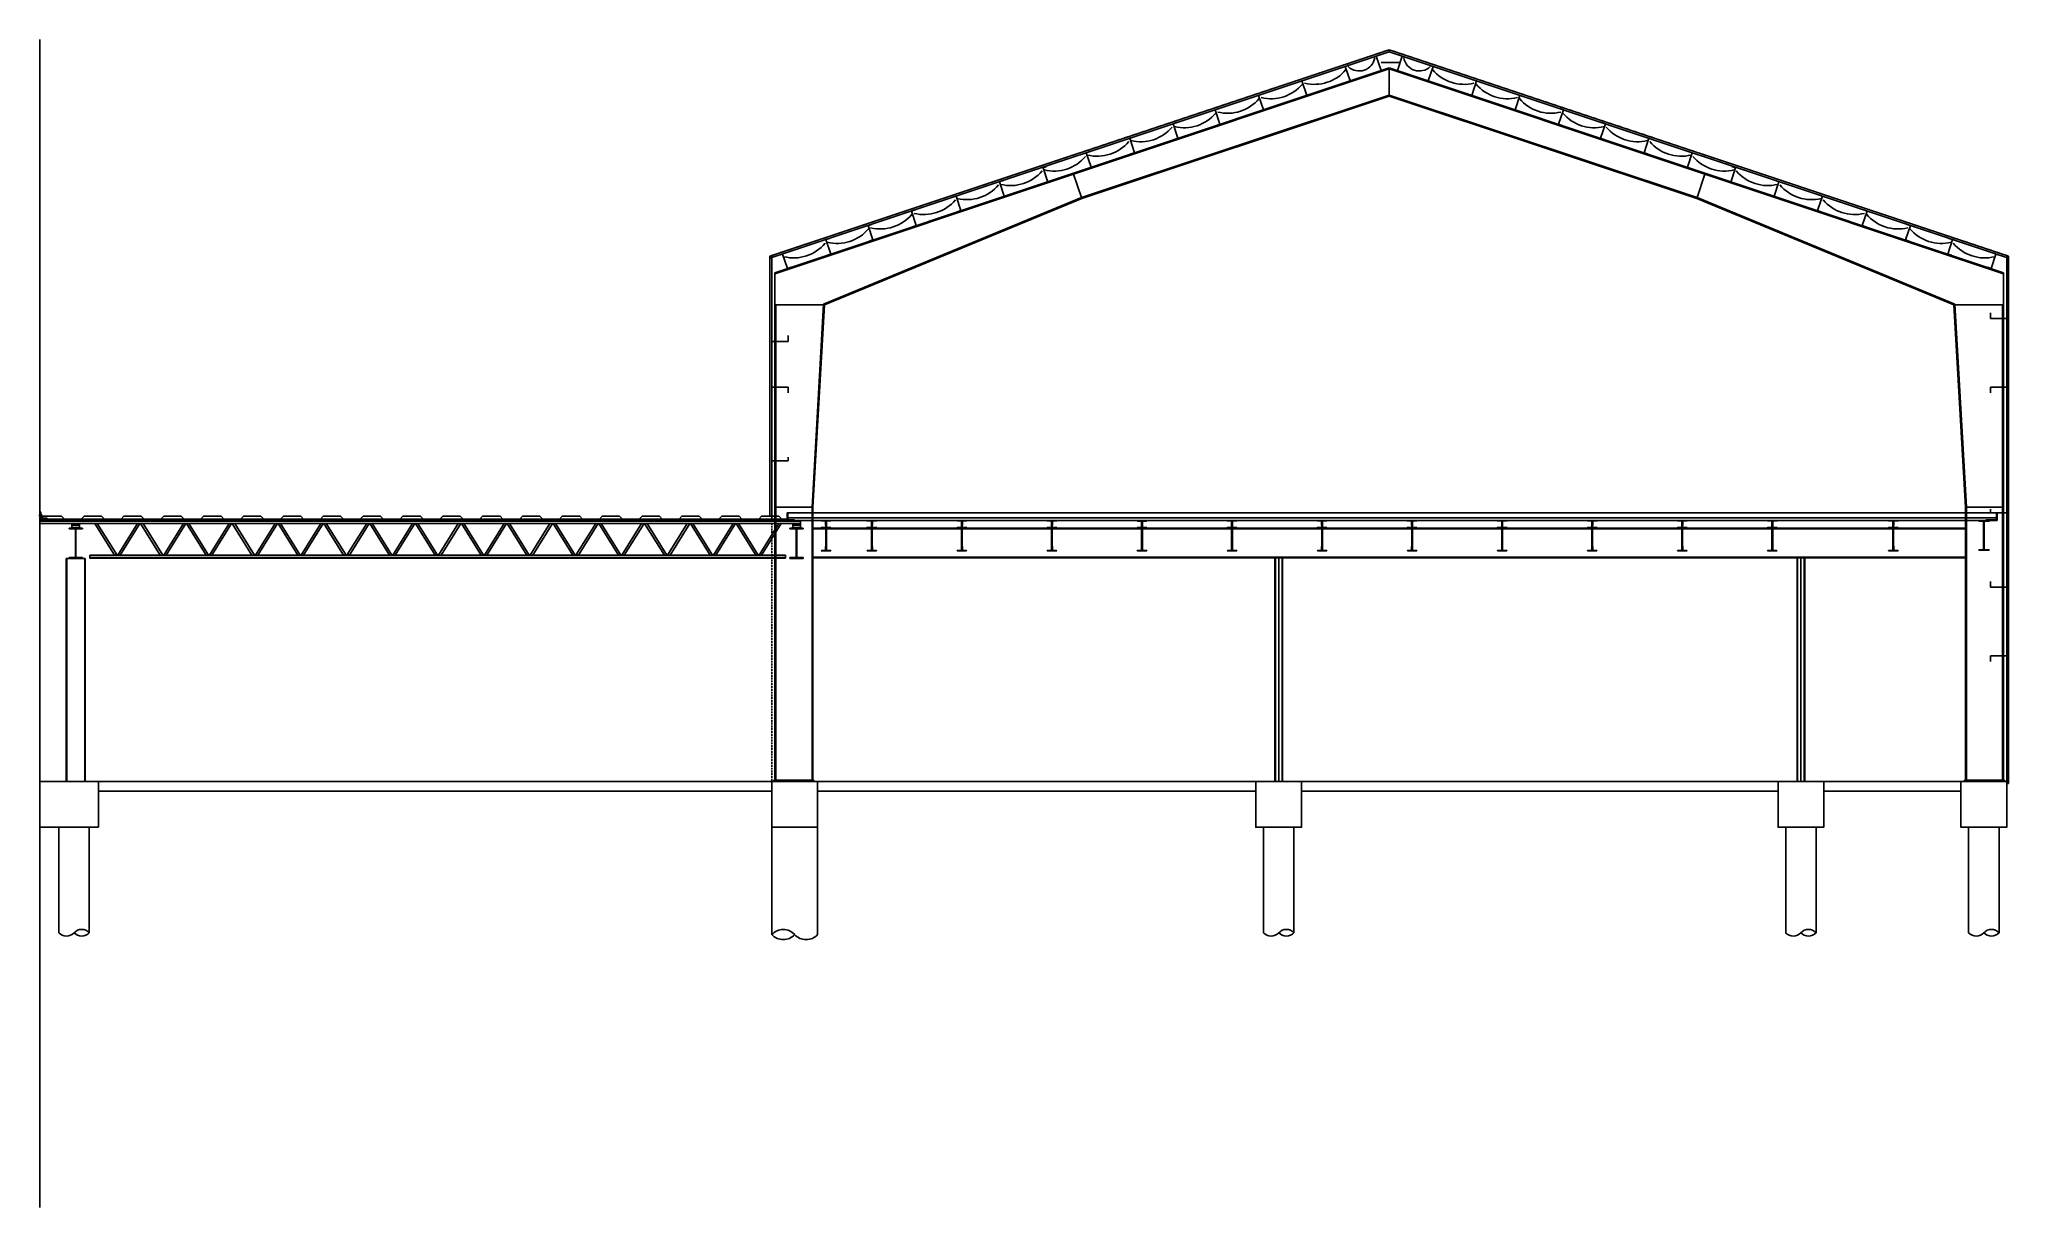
# Model space of a CAD drawing. Header units: millimetres. Extents: x -91511 to -65265, y 29268 to 44837.
import ezdxf

# ---------------------------------------------------------------- set-up
doc = ezdxf.new("R2010")
doc.units = ezdxf.units.MM
doc.header["$MEASUREMENT"] = 0
doc.linetypes.add('HIDDEN', pattern=[0.375, 0.25, -0.125])
doc.layers.get('0').update_dxf_attribs({"linetype": 'CONTINUOUS', "plot": 0})
for name, color, linetype in [('1_Arch_Plan_Stair', 132, 'CONTINUOUS'), ('Arch_Section_Found', 21, 'CONTINUOUS'), ('Arch_Section_HSS', 2, 'CONTINUOUS'), ('Arch_Section_Insul', 135, 'BATTING'), ('Arch_Section_PreStBldg.', 140, 'CONTINUOUS'), ('Arch_Section_Roof', 2, 'CONTINUOUS'), ('Arch_Section_Steelgirt', 21, 'CONTINUOUS'), ('Arch_Section_Truss', 45, 'CONTINUOUS'), ('Section_BldgSkin', 252, 'HIDDEN'), ('Section_MetalCladding', 2, 'CONTINUOUS'), ('Section_SteelAngle', 2, 'CONTINUOUS'), ('Struc_Plan_Deck', 41, 'CONTINUOUS'), ('Struc_Section_Floor', 11, 'CONTINUOUS'), ('Structural_Section_Bolt', 2, 'CONTINUOUS'), ('Structural_Section_StAngle', 2, 'CONTINUOUS'), ('Structural_SteelBeam', 22, 'CONTINUOUS')]:
    doc.layers.add(name, color=color, linetype=linetype)
doc.linetypes.add('BATTING', pattern='A,0.0001,-0.1,[134,ltypeshp.shx,S=0.1,R=0,X=-0.1,Y=0],-0.2,[134,ltypeshp.shx,S=0.1,R=180,X=0.1,Y=0],-0.1', length=0.4001)
pattern_1 = [(45, (0, 0), (-0.44194174, 0.44194174), []), (45, (0, 0.3125), (-0.44194174, 0.44194174), [])]

# ---------------------------------------------------------------- blocks, each defined once
blk = doc.blocks.new('OWSJ')
at = {"layer": 'Arch_Section_Truss'}
h = blk.add_hatch(dxfattribs=at)
h.set_pattern_fill('STEEL', color=251, scale=8, style=0)
h.set_pattern_definition([(45, (-5931.7465, -886.3496), (-0.70710678, 0.70710678), []), (45, (-5931.7465, -885.8496), (-0.70710678, 0.70710678), [])])
h.paths.add_polyline_path([(-0.3, 13.6, 0.414214), (-0.1, 13.5), (0.1, 13.5, 0.414214), (0.2, 13.6), (0.2, 15.7), (2.4, 15.7, 0.414214), (2.5, 15.9), (2.5, 16), (-2.5, 16), (-2.5, 15.9, 0.414214), (-2.4, 15.7), (-0.3, 15.7)])
h.paths.add_polyline_path([(-0.3, 0.2), (-2.4, 0.2, 0.414214), (-2.5, 0.1), (-2.5, 0), (2.5, 0), (2.5, 0.1, 0.414214), (2.4, 0.2), (0.2, 0.2), (0.2, 2.4, 0.414214), (0.1, 2.5), (-0.1, 2.5, 0.414214), (-0.3, 2.4)])
at = {"layer": 'Arch_Section_Truss', "color": 140}
for p, q in [((-2.5, 16), (2.5, 16)), ((-2.5, 16), (-2.5, 15.9)), ((-2.5, 12.2), (-2.5, 12)), ((-2.5, 12), (-0.2, 12)), ((-2.4, 15.7), (-0.3, 15.7)), ((-2.4, 12.4), (-0.2, 12.4)), ((-0.3, 15.7), (-0.3, 13.6)), ((-0.2, 13.5), (-0.2, 2.5)), ((-0.2, 13.5), (-0.2, 12.4)), ((-0.1, 13.5), (0.1, 13.5)), ((0.2, 15.7), (2.4, 15.7)), ((0.2, 15.7), (0.2, 13.6)), ((0.2, 13.5), (0.2, 2.5)), ((0.2, 13.5), (0.2, 12.4)), ((0.2, 12.4), (2.4, 12.4)), ((0.2, 12), (2.5, 12)), ((2.5, 16), (2.5, 15.9)), ((2.5, 12.2), (2.5, 12)), ((-2.5, 0), (-2.5, 0.1)), ((-2.5, 0), (2.5, 0)), ((-2.4, 0.2), (-0.3, 0.2)), ((-0.3, 0.2), (-0.3, 2.4)), ((-0.1, 2.5), (0.1, 2.5)), ((0.2, 0.2), (0.2, 2.4)), ((0.2, 0.2), (2.4, 0.2)), ((2.5, 0), (2.5, 0.1))]:
    blk.add_line(p, q, dxfattribs=at)
for centre, start, end in [((-2.4, 15.9), 180, 270), ((-2.4, 12.2), 90, 180), ((-0.1, 13.6), 180, 270), ((0.1, 13.6), 270, 0), ((2.4, 15.9), 270, 0), ((2.4, 12.2), 0, 90), ((-2.4, 0.1), 90, 180), ((-0.1, 2.4), 90, 180), ((0.1, 2.4), 0, 90), ((2.4, 0.1), 0, 90)]:
    blk.add_arc(centre, 0.125, start, end, dxfattribs=at)
blk = doc.blocks.new('W410x39(W16x26)')
at = {"layer": 'Structural_SteelBeam'}
h = blk.add_hatch(dxfattribs=at)
h.set_pattern_fill('STEEL', color=131, scale=5, style=0)
h.set_pattern_definition(pattern_1)
h.paths.add_polyline_path([(1369.9, 1185.2), (1364.4, 1185.2), (1364.4, 1184.8), (1367, 1184.8), (1367, 1169.9), (1364.4, 1169.9), (1364.4, 1169.6), (1369.9, 1169.6), (1369.9, 1169.9), (1367.2, 1169.9), (1367.2, 1184.8), (1369.9, 1184.8)])
for p, q in [((1369.9, 1185.2), (1364.4, 1185.2)), ((1364.4, 1185.2), (1364.4, 1184.8)), ((1367, 1184.8), (1364.4, 1184.8)), ((1367, 1184.8), (1367, 1169.9)), ((1367.2, 1184.8), (1367.2, 1169.9)), ((1369.9, 1184.8), (1367.2, 1184.8)), ((1369.9, 1185.2), (1369.9, 1184.8)), ((1367, 1169.9), (1364.4, 1169.9)), ((1364.4, 1169.9), (1364.4, 1169.6)), ((1369.9, 1169.6), (1364.4, 1169.6)), ((1369.9, 1169.9), (1367.2, 1169.9)), ((1369.9, 1169.9), (1369.9, 1169.6))]:
    blk.add_line(p, q, dxfattribs=at)
blk = doc.blocks.new('W410x54[W16x36]')
at = {"layer": 'Structural_SteelBeam'}
h = blk.add_hatch(dxfattribs=at)
h.set_pattern_fill('STEEL', color=131, scale=5, style=0)
h.set_pattern_definition(pattern_1)
h.paths.add_polyline_path([(1370.6, 1185.2), (1363.6, 1185.2), (1363.6, 1184.8), (1367, 1184.8), (1367, 1169.7), (1363.6, 1169.7), (1363.6, 1169.3), (1370.6, 1169.3), (1370.6, 1169.7), (1367.2, 1169.7), (1367.2, 1184.8), (1370.6, 1184.8)])
for p, q in [((1370.6, 1185.2), (1363.6, 1185.2)), ((1363.6, 1185.2), (1363.6, 1184.8)), ((1367, 1184.8), (1363.6, 1184.8)), ((1367, 1184.8), (1367, 1169.7)), ((1367.2, 1184.8), (1367.2, 1169.7)), ((1370.6, 1184.8), (1367.2, 1184.8)), ((1370.6, 1185.2), (1370.6, 1184.8)), ((1367, 1169.7), (1363.6, 1169.7)), ((1363.6, 1169.7), (1363.6, 1169.3)), ((1370.6, 1169.3), (1363.6, 1169.3)), ((1370.6, 1169.7), (1367.2, 1169.7)), ((1370.6, 1169.7), (1370.6, 1169.3))]:
    blk.add_line(p, q, dxfattribs=at)
blk = doc.blocks.new('A$C46D41956')
at = {"layer": 'Structural_Section_StAngle'}
h = blk.add_hatch(dxfattribs=at)
h.set_pattern_fill('STEEL', color=251, scale=3, style=0)
h.set_pattern_definition([(135, (8872.7223, -3443.97915), (0.265165043, 0.265165043), []), (135, (8872.7223, -3443.79165), (0.265165043, 0.265165043), [])])
h.paths.add_polyline_path([(0.4, 0.4, 0.414214), (0, 0), (4, 0), (4, 4, 0.414214), (3.6, 3.6), (3.6, 0.4)])
at = {"layer": 'Structural_Section_StAngle', "ltscale": 5}
for p, q in [((3.6, 0.4), (0.4, 0.4)), ((3.6, 0.4), (3.6, 3.6)), ((4, 0), (4, 4)), ((4, 0), (0, 0))]:
    blk.add_line(p, q, dxfattribs=at)
at = {"layer": 'Structural_Section_StAngle'}
blk.add_line((4, 4), (4, 4), dxfattribs=at)
at = {"layer": 'Structural_Section_StAngle', "ltscale": 5}
for centre in [(0.4, 0), (4, 3.6)]:
    blk.add_arc(centre, 0.375, 90, 180, dxfattribs=at)
blk = doc.blocks.new('Hex Nut - 10 mm side')
at = {"color": 0, "linetype": 'Continuous'}
for p, q in [((-9, -7), (-9, 7)), ((-1, 9), (-8, 9)), ((-1, 5), (-8, 5)), ((0, -7), (0, 7)), ((-1, -5), (-8, -5)), ((-1, -9), (-8, -9))]:
    blk.add_line(p, q, dxfattribs=at)
for centre, radius, start, end in [((-5, 7), 4.19, 147.1328, 212.8672), ((7, 0), 15.7, 163.2214, 196.7786), ((-4, 7), 4.19, 327.1328, 32.8672), ((-16, 0), 15.7, 343.2214, 16.7787), ((-5, -7), 4.19, 147.1328, 212.8672), ((-4, -7), 4.19, 327.1328, 32.8672)]:
    blk.add_arc(centre, radius, start, end, dxfattribs=at)

msp = doc.modelspace()

# ---------------------------------------------------------------- hatches: boundary and pattern name
at = {"layer": 'Arch_Section_Truss'}
h = msp.add_hatch(dxfattribs=at)
h.set_pattern_fill('STEEL', color=256, scale=203.2, style=0)
h.set_pattern_definition([(45, (-231691.55, 15505.244), (-17.9605122, 17.9605122), []), (45, (-231691.55, 15517.944), (-17.9605122, 17.9605122), [])])
h.paths.add_polyline_path([(-81032, 38365, 0.414214), (-81028, 38361), (-81022, 38361, 0.414214), (-81019, 38365), (-81019, 38419), (-80965, 38419, 0.414214), (-80962, 38422), (-80962, 38425), (-81089, 38425), (-81089, 38422, 0.414214), (-81086, 38419), (-81032, 38419)])
h.paths.add_polyline_path([(-81032, 38025), (-81086, 38025, 0.414214), (-81089, 38022), (-81089, 38019), (-80962, 38019), (-80962, 38022, 0.414214), (-80965, 38025), (-81019, 38025), (-81019, 38079, 0.414214), (-81022, 38082), (-81028, 38082, 0.414214), (-81032, 38079)])
h = msp.add_hatch(dxfattribs=at)
h.set_pattern_fill('STEEL', color=256, scale=203.2, style=0)
h.set_pattern_definition([(45, (-231081.95, 15505.244), (-17.9605122, 17.9605122), []), (45, (-231081.95, 15517.944), (-17.9605122, 17.9605122), [])])
h.paths.add_polyline_path([(-80422, 38365, 0.414214), (-80419, 38361), (-80412, 38361, 0.414214), (-80409, 38365), (-80409, 38419), (-80355, 38419, 0.414214), (-80352, 38422), (-80352, 38425), (-80479, 38425), (-80479, 38422, 0.414214), (-80476, 38419), (-80422, 38419)])
h.paths.add_polyline_path([(-80422, 38025), (-80476, 38025, 0.414214), (-80479, 38022), (-80479, 38019), (-80352, 38019), (-80352, 38022, 0.414214), (-80355, 38025), (-80409, 38025), (-80409, 38079, 0.414214), (-80412, 38082), (-80419, 38082, 0.414214), (-80422, 38079)])
h = msp.add_hatch(dxfattribs=at)
h.set_pattern_fill('STEEL', color=256, scale=203.2, style=0)
h.set_pattern_definition([(45, (-229881.952, 15505.244), (-17.9605122, 17.9605122), []), (45, (-229881.952, 15517.944), (-17.9605122, 17.9605122), [])])
h.paths.add_polyline_path([(-79222, 38365, 0.414214), (-79219, 38361), (-79212, 38361, 0.414214), (-79209, 38365), (-79209, 38419), (-79155, 38419, 0.414214), (-79152, 38422), (-79152, 38425), (-79279, 38425), (-79279, 38422, 0.414214), (-79276, 38419), (-79222, 38419)])
h.paths.add_polyline_path([(-79222, 38025), (-79276, 38025, 0.414214), (-79279, 38022), (-79279, 38019), (-79152, 38019), (-79152, 38022, 0.414214), (-79155, 38025), (-79209, 38025), (-79209, 38079, 0.414214), (-79212, 38082), (-79219, 38082, 0.414214), (-79222, 38079)])
h = msp.add_hatch(dxfattribs=at)
h.set_pattern_fill('STEEL', color=256, scale=203.2, style=0)
h.set_pattern_definition([(45, (-228681.802, 15505.244), (-17.9605122, 17.9605122), []), (45, (-228681.802, 15517.944), (-17.9605122, 17.9605122), [])])
h.paths.add_polyline_path([(-78022, 38365, 0.414214), (-78019, 38361), (-78012, 38361, 0.414214), (-78009, 38365), (-78009, 38419), (-77955, 38419, 0.414214), (-77952, 38422), (-77952, 38425), (-78079, 38425), (-78079, 38422, 0.414214), (-78076, 38419), (-78022, 38419)])
h.paths.add_polyline_path([(-78022, 38025), (-78076, 38025, 0.414214), (-78079, 38022), (-78079, 38019), (-77952, 38019), (-77952, 38022, 0.414214), (-77955, 38025), (-78009, 38025), (-78009, 38079, 0.414214), (-78012, 38082), (-78019, 38082, 0.414214), (-78022, 38079)])
h = msp.add_hatch(dxfattribs=at)
h.set_pattern_fill('STEEL', color=256, scale=203.2, style=0)
h.set_pattern_definition([(45, (-226281.502, 15505.244), (-17.9605122, 17.9605122), []), (45, (-226281.502, 15517.944), (-17.9605122, 17.9605122), [])])
h.paths.add_polyline_path([(-75621, 38365, 0.414214), (-75618, 38361), (-75612, 38361, 0.414214), (-75609, 38365), (-75609, 38419), (-75555, 38419, 0.414214), (-75552, 38422), (-75552, 38425), (-75679, 38425), (-75679, 38422, 0.414214), (-75675, 38419), (-75621, 38419)])
h.paths.add_polyline_path([(-75621, 38025), (-75675, 38025, 0.414214), (-75679, 38022), (-75679, 38019), (-75552, 38019), (-75552, 38022, 0.414214), (-75555, 38025), (-75609, 38025), (-75609, 38079, 0.414214), (-75612, 38082), (-75618, 38082, 0.414214), (-75621, 38079)])
h = msp.add_hatch(dxfattribs=at)
h.set_pattern_fill('STEEL', color=256, scale=203.2, style=0)
h.set_pattern_definition([(45, (-225081.352, 15505.244), (-17.9605122, 17.9605122), []), (45, (-225081.352, 15517.944), (-17.9605122, 17.9605122), [])])
h.paths.add_polyline_path([(-74421, 38365, 0.414214), (-74418, 38361), (-74412, 38361, 0.414214), (-74409, 38365), (-74409, 38419), (-74355, 38419, 0.414214), (-74351, 38422), (-74351, 38425), (-74478, 38425), (-74478, 38422, 0.414214), (-74475, 38419), (-74421, 38419)])
h.paths.add_polyline_path([(-74421, 38025), (-74475, 38025, 0.414214), (-74478, 38022), (-74478, 38019), (-74351, 38019), (-74351, 38022, 0.414214), (-74355, 38025), (-74409, 38025), (-74409, 38079, 0.414214), (-74412, 38082), (-74418, 38082, 0.414214), (-74421, 38079)])
h = msp.add_hatch(dxfattribs=at)
h.set_pattern_fill('STEEL', color=256, scale=203.2, style=0)
h.set_pattern_definition([(45, (-223881.202, 15505.244), (-17.9605122, 17.9605122), []), (45, (-223881.202, 15517.944), (-17.9605122, 17.9605122), [])])
h.paths.add_polyline_path([(-73221, 38365, 0.414214), (-73218, 38361), (-73212, 38361, 0.414214), (-73208, 38365), (-73208, 38419), (-73155, 38419, 0.414214), (-73151, 38422), (-73151, 38425), (-73278, 38425), (-73278, 38422, 0.414214), (-73275, 38419), (-73221, 38419)])
h.paths.add_polyline_path([(-73221, 38025), (-73275, 38025, 0.414214), (-73278, 38022), (-73278, 38019), (-73151, 38019), (-73151, 38022, 0.414214), (-73155, 38025), (-73208, 38025), (-73208, 38079, 0.414214), (-73212, 38082), (-73218, 38082, 0.414214), (-73221, 38079)])
h = msp.add_hatch(dxfattribs=at)
h.set_pattern_fill('STEEL', color=256, scale=203.2, style=0)
h.set_pattern_definition([(45, (-222681.052, 15505.244), (-17.9605122, 17.9605122), []), (45, (-222681.052, 15517.944), (-17.9605122, 17.9605122), [])])
h.paths.add_polyline_path([(-72021, 38365, 0.414214), (-72018, 38361), (-72012, 38361, 0.414214), (-72008, 38365), (-72008, 38419), (-71954, 38419, 0.414214), (-71951, 38422), (-71951, 38425), (-72078, 38425), (-72078, 38422, 0.414214), (-72075, 38419), (-72021, 38419)])
h.paths.add_polyline_path([(-72021, 38025), (-72075, 38025, 0.414214), (-72078, 38022), (-72078, 38019), (-71951, 38019), (-71951, 38022, 0.414214), (-71954, 38025), (-72008, 38025), (-72008, 38079, 0.414214), (-72012, 38082), (-72018, 38082, 0.414214), (-72021, 38079)])
h = msp.add_hatch(dxfattribs=at)
h.set_pattern_fill('STEEL', color=256, scale=203.2, style=0)
h.set_pattern_definition([(45, (-221480.902, 15505.244), (-17.9605122, 17.9605122), []), (45, (-221480.902, 15517.944), (-17.9605122, 17.9605122), [])])
h.paths.add_polyline_path([(-70821, 38365, 0.414214), (-70818, 38361), (-70811, 38361, 0.414214), (-70808, 38365), (-70808, 38419), (-70754, 38419, 0.414214), (-70751, 38422), (-70751, 38425), (-70878, 38425), (-70878, 38422, 0.414214), (-70875, 38419), (-70821, 38419)])
h.paths.add_polyline_path([(-70821, 38025), (-70875, 38025, 0.414214), (-70878, 38022), (-70878, 38019), (-70751, 38019), (-70751, 38022, 0.414214), (-70754, 38025), (-70808, 38025), (-70808, 38079, 0.414214), (-70811, 38082), (-70818, 38082, 0.414214), (-70821, 38079)])
h = msp.add_hatch(dxfattribs=at)
h.set_pattern_fill('STEEL', color=256, scale=203.2, style=0)
h.set_pattern_definition([(45, (-220280.752, 15505.244), (-17.9605122, 17.9605122), []), (45, (-220280.752, 15517.944), (-17.9605122, 17.9605122), [])])
h.paths.add_polyline_path([(-69621, 38365, 0.414214), (-69618, 38361), (-69611, 38361, 0.414214), (-69608, 38365), (-69608, 38419), (-69554, 38419, 0.414214), (-69551, 38422), (-69551, 38425), (-69678, 38425), (-69678, 38422, 0.414214), (-69675, 38419), (-69621, 38419)])
h.paths.add_polyline_path([(-69621, 38025), (-69675, 38025, 0.414214), (-69678, 38022), (-69678, 38019), (-69551, 38019), (-69551, 38022, 0.414214), (-69554, 38025), (-69608, 38025), (-69608, 38079, 0.414214), (-69611, 38082), (-69618, 38082, 0.414214), (-69621, 38079)])
h = msp.add_hatch(dxfattribs=at)
h.set_pattern_fill('STEEL', color=256, scale=203.2, style=0)
h.set_pattern_definition([(45, (-219080.602, 15505.244), (-17.9605122, 17.9605122), []), (45, (-219080.602, 15517.944), (-17.9605122, 17.9605122), [])])
h.paths.add_polyline_path([(-68421, 38365, 0.414214), (-68417, 38361), (-68411, 38361, 0.414214), (-68408, 38365), (-68408, 38419), (-68354, 38419, 0.414214), (-68351, 38422), (-68351, 38425), (-68478, 38425), (-68478, 38422, 0.414214), (-68475, 38419), (-68421, 38419)])
h.paths.add_polyline_path([(-68421, 38025), (-68475, 38025, 0.414214), (-68478, 38022), (-68478, 38019), (-68351, 38019), (-68351, 38022, 0.414214), (-68354, 38025), (-68408, 38025), (-68408, 38079, 0.414214), (-68411, 38082), (-68417, 38082, 0.414214), (-68421, 38079)])
h = msp.add_hatch(dxfattribs=at)
h.set_pattern_fill('STEEL', color=256, scale=203.2, style=0)
h.set_pattern_definition([(45, (-217467.702, 15505.244), (-17.9605122, 17.9605122), []), (45, (-217467.702, 15517.944), (-17.9605122, 17.9605122), [])])
h.paths.add_polyline_path([(-66808, 38365, 0.414214), (-66805, 38361), (-66798, 38361, 0.414214), (-66795, 38365), (-66795, 38419), (-66741, 38419, 0.414214), (-66738, 38422), (-66738, 38425), (-66865, 38425), (-66865, 38422, 0.414214), (-66862, 38419), (-66808, 38419)])
h.paths.add_polyline_path([(-66808, 38025), (-66862, 38025, 0.414214), (-66865, 38022), (-66865, 38019), (-66738, 38019), (-66738, 38022, 0.414214), (-66741, 38025), (-66795, 38025), (-66795, 38079, 0.414214), (-66798, 38082), (-66805, 38082, 0.414214), (-66808, 38079)])
at = {"layer": 'Section_SteelAngle'}
h = msp.add_hatch(dxfattribs=at)
h.set_pattern_fill('STEEL', color=256, scale=101.6, style=0)
h.set_pattern_definition([(45, (31.857, 50207.026), (-8.9802561, 8.9802561), []), (45, (31.857, 50213.376), (-8.9802561, 8.9802561), [])])
h.paths.add_polyline_path([(-65417, 38527, 0.414214), (-65427, 38517), (-65427, 38476), (-65417, 38476)])
h.paths.add_polyline_path([(-65417, 38476), (-65427, 38476), (-65427, 38434), (-65493, 38434), (-65493, 38425), (-65417, 38425)])
h.paths.add_polyline_path([(-65493, 38434), (-65560, 38434, 0.414214), (-65569, 38425), (-65525, 38425), (-65493, 38425)])
at = {"layer": 'Structural_Section_StAngle'}
h = msp.add_hatch(dxfattribs=at)
h.set_pattern_fill('STEEL', color=256, scale=76.2, style=0)
h.set_pattern_definition([(45, (-306811.589, -49052.147), (-6.7351921, 6.7351921), []), (45, (-306811.589, -49047.385), (-6.7351921, 6.7351921), [])])
h.paths.add_polyline_path([(-81537, 38434), (-81537, 38517, 0.414214), (-81546, 38527), (-81546, 38425), (-81444, 38425, 0.414214), (-81454, 38434)])

# ---------------------------------------------------------------- linework, layer by layer
at = {"layer": 'Arch_Section_Found'}
for p, q in [((-81200, 38323), (-65839, 38323)), ((-81200, 38312), (-65839, 38312)), ((-81200, 37936), (-65839, 37936)), ((-81200, 37926), (-65839, 37926)), ((-91503, 34945), (-65290, 34945)), ((-91503, 34336), (-91503, 34945)), ((-90722, 34945), (-90722, 34336)), ((-81749, 34945), (-81749, 34336)), ((-81140, 34945), (-81140, 34336)), ((-90722, 34818), (-81749, 34818)), ((-81140, 34818), (-75298, 34818)), ((-74688, 34818), (-68338, 34818)), ((-67728, 34818), (-65900, 34818)), ((-91503, 34336), (-90722, 34336)), ((-91252, 34336), (-91252, 32930)), ((-90846, 34336), (-90846, 32930)), ((-81749, 34336), (-81140, 34336)), ((-81748, 34336), (-81748, 32906)), ((-81140, 34336), (-81140, 32906)), ((-75196, 34336), (-75196, 32930)), ((-75196, 34336), (-74790, 34336)), ((-75196, 34336), (-74790, 34336)), ((-74790, 34336), (-74790, 32930)), ((-68236, 34336), (-68236, 32930)), ((-68236, 34336), (-67830, 34336)), ((-68236, 34336), (-67830, 34336)), ((-67830, 34336), (-67830, 32930)), ((-65798, 34336), (-65798, 32930)), ((-65798, 34336), (-65392, 34336)), ((-65798, 34336), (-65392, 34336)), ((-65392, 34336), (-65392, 32930))]:
    msp.add_line(p, q, dxfattribs=at)
for points in [[(-74688, 34945), (-75298, 34945), (-75298, 34336), (-74688, 34336)], [(-67728, 34945), (-68338, 34945), (-68338, 34336), (-67728, 34336)], [(-65290, 34945), (-65900, 34945), (-65900, 34336), (-65290, 34336)]]:
    msp.add_lwpolyline(points, close=True, dxfattribs=at)
for centre, radius, start, end in [((-91150, 33023), 138, 222.586, 317.414), ((-90947, 32837), 138, 42.586, 137.414), ((-90947, 33023), 138, 222.586, 317.414), ((-81596, 32767), 207, 42.586, 137.414), ((-81596, 33046), 207, 222.586, 317.414), ((-81292, 33046), 207, 222.586, 317.414), ((-75094, 33023), 138, 222.586, 317.414), ((-74891, 32837), 138, 42.586, 137.414), ((-74891, 33023), 138, 222.586, 317.414), ((-68135, 33023), 138, 222.586, 317.414), ((-67932, 32837), 138, 42.586, 137.414), ((-67932, 33023), 138, 222.586, 317.414), ((-65696, 33023), 138, 222.586, 317.414), ((-65493, 32837), 138, 42.586, 137.414), ((-65493, 33023), 138, 222.586, 317.414)]:
    msp.add_arc(centre, radius, start, end, dxfattribs=at)
at = {"layer": 'Arch_Section_HSS'}
for p, q in [((-91154, 37920), (-91154, 34945)), ((-91154, 37920), (-90900, 37920)), ((-90900, 37920), (-90900, 34945))]:
    msp.add_line(p, q, dxfattribs=at)
at = {"layer": 'Arch_Section_HSS', "ltscale": 10}
for p, q in [((-91147, 37920), (-91147, 34945)), ((-90906, 37920), (-90906, 34945)), ((-74993, 34945), (-74993, 37926)), ((-68033, 34945), (-68033, 37926))]:
    msp.add_line(p, q, dxfattribs=at)
at = {"layer": 'Arch_Section_Insul', "ltscale": 5}
for centre, radius, start, end in [((-74517, 44786), 548, 256.1552, 320.0358), ((-73920, 44626), 210, 226.2338, 350.5958), ((-73501, 50031), 5502, 268.6745, 271.3255), ((-73119, 44626), 210, 189.4042, 313.7662), ((-72522, 44786), 548, 219.9642, 283.8448), ((-75096, 44594), 548, 256.1552, 320.0358), ((-71943, 44594), 548, 219.9642, 283.8448), ((-76252, 44208), 548, 256.1552, 320.0358), ((-75674, 44401), 548, 256.1552, 320.0358), ((-71365, 44401), 548, 219.9642, 283.8448), ((-70787, 44208), 548, 219.9642, 283.8448), ((-76833, 44021), 548, 256.1552, 320.0358), ((-70207, 44021), 548, 219.9642, 283.8448), ((-77411, 43828), 548, 256.1552, 320.0358), ((-69628, 43828), 548, 219.9642, 283.8448), ((-78566, 43437), 548, 256.1552, 320.0358), ((-77987, 43630), 548, 256.1552, 320.0358), ((-69052, 43630), 548, 219.9642, 283.8448), ((-68474, 43437), 548, 219.9642, 283.8448), ((-79146, 43250), 548, 256.1552, 320.0358), ((-67893, 43250), 548, 219.9642, 283.8448), ((-79722, 43051), 548, 256.1552, 320.0358), ((-67317, 43051), 548, 219.9642, 283.8448), ((-80879, 42666), 548, 256.1552, 320.0358), ((-80301, 42859), 548, 256.1552, 320.0358), ((-66739, 42859), 548, 219.9642, 283.8448), ((-66160, 42666), 548, 219.9642, 283.8448), ((-81457, 42473), 548, 256.1552, 320.0358), ((-65582, 42473), 548, 219.9642, 283.8448)]:
    msp.add_arc(centre, radius, start, end, dxfattribs=at)
at = {"layer": 'Arch_Section_PreStBldg.'}
for p, q in [((-81708, 41728), (-73520, 44458)), ((-81708, 41715), (-73520, 44444)), ((-65331, 41728), (-73520, 44458)), ((-73520, 44080), (-73520, 44458)), ((-65331, 41715), (-73520, 44444)), ((-77623, 42728), (-73520, 44093)), ((-77619, 42717), (-73520, 44080)), ((-69416, 42728), (-73520, 44093)), ((-69420, 42717), (-73520, 44080)), ((-77619, 42717), (-77731, 43054)), ((-69420, 42717), (-69308, 43054)), ((-81059, 41307), (-77623, 42728)), ((-81047, 41298), (-77619, 42717)), ((-65993, 41298), (-69420, 42717)), ((-65980, 41307), (-69416, 42728)), ((-81708, 38444), (-81708, 41728)), ((-65331, 38603), (-65331, 41728)), ((-81708, 41298), (-81047, 41298)), ((-81695, 38444), (-81695, 41298)), ((-81213, 38603), (-81059, 41307)), ((-81200, 38603), (-81047, 41298)), ((-65839, 38603), (-65993, 41298)), ((-65331, 41298), (-65993, 41298)), ((-65827, 38603), (-65980, 41307)), ((-65344, 38603), (-65344, 41298)), ((-81708, 38603), (-81200, 38603)), ((-81213, 38603), (-81213, 38527)), ((-81200, 38603), (-81200, 38527)), ((-65331, 38603), (-65839, 38603)), ((-65839, 38527), (-65839, 38603)), ((-65827, 38527), (-65827, 38603)), ((-65344, 34964), (-65344, 38603)), ((-65331, 34964), (-65331, 38603)), ((-81708, 38302), (-81708, 38387)), ((-81695, 38323), (-81695, 38387)), ((-81213, 34964), (-81213, 38425)), ((-81200, 34964), (-81200, 38425)), ((-65839, 34964), (-65839, 38425)), ((-65827, 34964), (-65827, 38425)), ((-81708, 37963), (-81708, 38250)), ((-81695, 37963), (-81695, 38270)), ((-81708, 34964), (-81708, 37925)), ((-81695, 34964), (-81695, 37925)), ((-75044, 34945), (-75044, 37926)), ((-74942, 34945), (-74942, 37926)), ((-68084, 34945), (-68084, 37926)), ((-67982, 34945), (-67982, 37926)), ((-81187, 34964), (-81721, 34964)), ((-81721, 34945), (-81721, 34964)), ((-81187, 34945), (-81721, 34945)), ((-81187, 34945), (-81187, 34964)), ((-65852, 34964), (-65319, 34964)), ((-65852, 34945), (-65852, 34964)), ((-65852, 34945), (-65319, 34945)), ((-65319, 34945), (-65319, 34964))]:
    msp.add_line(p, q, dxfattribs=at)
at = {"layer": 'Arch_Section_PreStBldg.', "ltscale": 3}
for p, q in [((-81708, 38444), (-81708, 38387)), ((-81695, 38444), (-81695, 38387)), ((-81695, 38323), (-81695, 38270)), ((-81213, 38527), (-81213, 38425)), ((-81200, 38527), (-81200, 38425)), ((-65839, 38527), (-65839, 38425)), ((-65827, 38527), (-65827, 38425)), ((-81708, 38302), (-81708, 38250)), ((-81708, 37963), (-81708, 37925)), ((-81695, 37963), (-81695, 37925))]:
    msp.add_line(p, q, dxfattribs=at)
at = {"layer": 'Arch_Section_PreStBldg.', "ltscale": 10}
for p, q in [((-75037, 34945), (-75037, 37926)), ((-74948, 34945), (-74948, 37926)), ((-68078, 34945), (-68078, 37926)), ((-67989, 34945), (-67989, 37926))]:
    msp.add_line(p, q, dxfattribs=at)
at = {"layer": 'Arch_Section_Roof'}
for p, q in [((-81775, 41947), (-73520, 44699)), ((-81775, 41920), (-73520, 44672)), ((-65265, 41947), (-73520, 44699)), ((-73520, 44699), (-73520, 44672)), ((-65265, 41920), (-73520, 44672)), ((-65265, 41920), (-65265, 41947))]:
    msp.add_line(p, q, dxfattribs=at)
at = {"layer": 'Arch_Section_Steelgirt'}
for p, q in [((-73645, 44630), (-73694, 44614)), ((-73394, 44630), (-73346, 44614)), ((-74057, 44493), (-74105, 44477)), ((-74041, 44284), (-74105, 44477)), ((-73629, 44421), (-73694, 44614)), ((-73629, 44421), (-73678, 44405)), ((-73410, 44421), (-73346, 44614)), ((-73410, 44421), (-73362, 44405)), ((-72999, 44284), (-72934, 44477)), ((-72983, 44493), (-72934, 44477)), ((-75213, 44107), (-75262, 44091)), ((-74635, 44300), (-74683, 44284)), ((-74619, 44091), (-74683, 44284)), ((-74041, 44284), (-74089, 44268)), ((-72999, 44284), (-72950, 44268)), ((-72420, 44091), (-72356, 44284)), ((-72404, 44300), (-72356, 44284)), ((-71826, 44107), (-71778, 44091)), ((-75792, 43915), (-75840, 43899)), ((-75776, 43706), (-75840, 43899)), ((-75197, 43899), (-75262, 44091)), ((-75197, 43899), (-75245, 43882)), ((-74619, 44091), (-74667, 44075)), ((-72420, 44091), (-72372, 44075)), ((-71842, 43899), (-71778, 44091)), ((-71842, 43899), (-71794, 43882)), ((-71264, 43706), (-71199, 43899)), ((-71248, 43915), (-71199, 43899)), ((-76353, 43728), (-76401, 43711)), ((-76337, 43519), (-76401, 43711)), ((-75776, 43706), (-75824, 43690)), ((-71264, 43706), (-71216, 43690)), ((-70703, 43519), (-70638, 43711)), ((-70686, 43728), (-70638, 43711)), ((-77509, 43342), (-77558, 43326)), ((-77493, 43133), (-77558, 43326)), ((-76931, 43535), (-76979, 43519)), ((-76915, 43326), (-76979, 43519)), ((-76915, 43326), (-76963, 43310)), ((-76337, 43519), (-76385, 43503)), ((-70703, 43519), (-70654, 43503)), ((-70124, 43326), (-70060, 43519)), ((-70124, 43326), (-70076, 43310)), ((-70108, 43535), (-70060, 43519)), ((-69546, 43133), (-69482, 43326)), ((-69530, 43342), (-69482, 43326)), ((-78086, 43144), (-78134, 43127)), ((-78070, 42935), (-78134, 43127)), ((-77493, 43133), (-77542, 43117)), ((-69546, 43133), (-69498, 43117)), ((-68969, 42935), (-68905, 43127)), ((-68953, 43144), (-68905, 43127)), ((-78666, 42956), (-78714, 42940)), ((-78650, 42748), (-78714, 42940)), ((-78070, 42935), (-78118, 42919)), ((-68969, 42935), (-68921, 42919)), ((-68389, 42748), (-68325, 42940)), ((-68373, 42956), (-68325, 42940)), ((-79840, 42565), (-79888, 42549)), ((-79824, 42356), (-79888, 42549)), ((-79244, 42764), (-79293, 42748)), ((-79228, 42555), (-79293, 42748)), ((-79228, 42555), (-79277, 42539)), ((-78650, 42748), (-78698, 42732)), ((-68389, 42748), (-68341, 42732)), ((-67811, 42555), (-67747, 42748)), ((-67811, 42555), (-67763, 42539)), ((-67795, 42764), (-67747, 42748)), ((-67215, 42356), (-67151, 42549)), ((-67199, 42565), (-67151, 42549)), ((-80418, 42372), (-80466, 42356)), ((-80402, 42164), (-80466, 42356)), ((-79824, 42356), (-79872, 42340)), ((-67215, 42356), (-67167, 42340)), ((-66637, 42164), (-66573, 42356)), ((-66621, 42372), (-66573, 42356)), ((-80979, 42185), (-81028, 42169)), ((-80963, 41977), (-81028, 42169)), ((-80402, 42164), (-80450, 42148)), ((-66637, 42164), (-66589, 42148)), ((-66076, 41977), (-66012, 42169)), ((-66060, 42185), (-66012, 42169)), ((-81654, 41960), (-81606, 41977)), ((-81542, 41784), (-81606, 41977)), ((-81542, 41784), (-81493, 41800)), ((-80963, 41977), (-81011, 41960)), ((-66076, 41977), (-66028, 41960)), ((-65498, 41784), (-65546, 41800)), ((-65498, 41784), (-65433, 41977)), ((-65385, 41960), (-65433, 41977)), ((-65506, 41117), (-65506, 41194)), ((-65290, 41117), (-65506, 41117)), ((-65290, 41117), (-65290, 41194)), ((-81749, 40889), (-81749, 40813)), ((-81533, 40813), (-81749, 40813)), ((-81533, 40889), (-81533, 40813)), ((-81533, 40203), (-81749, 40203)), ((-81749, 40203), (-81749, 40127)), ((-81533, 40203), (-81533, 40127)), ((-65290, 40203), (-65506, 40203)), ((-65506, 40203), (-65506, 40127)), ((-65290, 40203), (-65290, 40127)), ((-81533, 39219), (-81749, 39219)), ((-81749, 39219), (-81749, 39142)), ((-81533, 39269), (-81533, 39219)), ((-65506, 38577), (-65506, 38527)), ((-65506, 38527), (-65290, 38527)), ((-65290, 38527), (-65290, 38450)), ((-65506, 37536), (-65506, 37612)), ((-65290, 37536), (-65506, 37536)), ((-65290, 37536), (-65290, 37612)), ((-65290, 36622), (-65506, 36622)), ((-65506, 36622), (-65506, 36545)), ((-65290, 36622), (-65290, 36545))]:
    msp.add_line(p, q, dxfattribs=at)
at = {"layer": 'Arch_Section_Truss', "ltscale": 50}
msp.add_line((-91503, 29268), (-91503, 44837), dxfattribs=at)
at = {"layer": 'Arch_Section_Truss'}
for p, q in [((-91503, 38482), (-91503, 38387)), ((-81546, 38444), (-91503, 38444)), ((-91503, 38444), (-91503, 38387)), ((-81368, 38425), (-91503, 38425)), ((-81368, 38415), (-91503, 38415)), ((-81368, 38387), (-91503, 38387)), ((-91077, 38323), (-91077, 38387)), ((-90976, 38362), (-91077, 38362)), ((-90976, 38333), (-91077, 38333)), ((-90976, 38323), (-91077, 38323)), ((-90976, 38323), (-90976, 38387)), ((-90509, 37963), (-90772, 38387)), ((-90476, 37963), (-90739, 38387)), ((-90202, 38387), (-90465, 37963)), ((-90170, 38387), (-90433, 37963)), ((-89899, 37963), (-90162, 38387)), ((-89867, 37963), (-90129, 38387)), ((-90129, 38387), (-89867, 37963)), ((-89591, 38387), (-89853, 37963)), ((-89558, 38387), (-89821, 37963)), ((-89287, 37963), (-89550, 38387)), ((-89255, 37963), (-89518, 38387)), ((-88981, 38387), (-89244, 37963)), ((-88949, 38387), (-89211, 37963)), ((-88678, 37963), (-88941, 38387)), ((-88645, 37963), (-88908, 38387)), ((-88369, 38387), (-88632, 37963)), ((-88337, 38387), (-88600, 37963)), ((-88066, 37963), (-88329, 38387)), ((-88034, 37963), (-88297, 38387)), ((-87760, 38387), (-88023, 37963)), ((-87727, 38387), (-87990, 37963)), ((-87457, 37963), (-87719, 38387)), ((-87424, 37963), (-87687, 38387)), ((-87148, 38387), (-87411, 37963)), ((-87116, 38387), (-87379, 37963)), ((-86845, 37963), (-87108, 38387)), ((-86812, 37963), (-87075, 38387)), ((-86539, 38387), (-86801, 37963)), ((-86506, 38387), (-86769, 37963)), ((-86235, 37963), (-86498, 38387)), ((-86203, 37963), (-86466, 38387)), ((-85927, 38387), (-86190, 37963)), ((-85894, 38387), (-86157, 37963)), ((-85624, 37963), (-85886, 38387)), ((-85591, 37963), (-85854, 38387)), ((-85317, 38387), (-85580, 37963)), ((-85285, 38387), (-85548, 37963)), ((-85014, 37963), (-85277, 38387)), ((-84982, 37963), (-85244, 38387)), ((-84706, 38387), (-84968, 37963)), ((-84673, 38387), (-84936, 37963)), ((-84402, 37963), (-84665, 38387)), ((-84370, 37963), (-84633, 38387)), ((-84096, 38387), (-84359, 37963)), ((-84064, 38387), (-84326, 37963)), ((-83793, 37963), (-84056, 38387)), ((-83760, 37963), (-84023, 38387)), ((-83484, 38387), (-83747, 37963)), ((-83452, 38387), (-83715, 37963)), ((-83181, 37963), (-83444, 38387)), ((-83149, 37963), (-83412, 38387)), ((-82875, 38387), (-83138, 37963)), ((-82842, 38387), (-83105, 37963)), ((-82572, 37963), (-82834, 38387)), ((-82539, 37963), (-82802, 38387)), ((-82265, 38387), (-82528, 37963)), ((-82233, 38387), (-82496, 37963)), ((-81962, 37963), (-82225, 38387)), ((-81929, 37963), (-82192, 38387)), ((-81656, 38387), (-81918, 37963)), ((-81623, 38387), (-81886, 37963)), ((-81470, 38323), (-81470, 38387)), ((-81368, 38362), (-81470, 38362)), ((-81368, 38333), (-81470, 38333)), ((-81340, 38323), (-81454, 38323)), ((-81368, 38323), (-81368, 38425)), ((-81089, 38425), (-80962, 38425)), ((-81089, 38425), (-81089, 38422)), ((-81089, 38330), (-81089, 38323)), ((-81089, 38323), (-80962, 38323)), ((-81086, 38419), (-81032, 38419)), ((-81086, 38333), (-81030, 38333)), ((-81032, 38419), (-81032, 38365)), ((-81030, 38362), (-81030, 38082)), ((-81030, 38362), (-81030, 38333)), ((-81028, 38361), (-81022, 38361)), ((-81020, 38362), (-81020, 38082)), ((-81020, 38362), (-81020, 38333)), ((-81020, 38333), (-80965, 38333)), ((-81019, 38419), (-80965, 38419)), ((-81019, 38419), (-81019, 38365)), ((-80962, 38425), (-80962, 38422)), ((-80962, 38330), (-80962, 38323)), ((-80479, 38425), (-80352, 38425)), ((-80479, 38425), (-80479, 38422)), ((-80479, 38330), (-80479, 38323)), ((-80479, 38323), (-80352, 38323)), ((-80476, 38419), (-80422, 38419)), ((-80476, 38333), (-80420, 38333)), ((-80422, 38419), (-80422, 38365)), ((-80420, 38362), (-80420, 38082)), ((-80420, 38362), (-80420, 38333)), ((-80419, 38361), (-80412, 38361)), ((-80411, 38362), (-80411, 38082)), ((-80411, 38362), (-80411, 38333)), ((-80411, 38333), (-80355, 38333)), ((-80409, 38419), (-80355, 38419)), ((-80409, 38419), (-80409, 38365)), ((-80352, 38425), (-80352, 38422)), ((-80352, 38330), (-80352, 38323)), ((-79279, 38425), (-79152, 38425)), ((-79279, 38425), (-79279, 38422)), ((-79279, 38330), (-79279, 38323)), ((-79279, 38323), (-79152, 38323)), ((-79276, 38419), (-79222, 38419)), ((-79276, 38333), (-79220, 38333)), ((-79222, 38419), (-79222, 38365)), ((-79220, 38362), (-79220, 38082)), ((-79220, 38362), (-79220, 38333)), ((-79219, 38361), (-79212, 38361)), ((-79211, 38362), (-79211, 38082)), ((-79211, 38362), (-79211, 38333)), ((-79211, 38333), (-79155, 38333)), ((-79209, 38419), (-79155, 38419)), ((-79209, 38419), (-79209, 38365)), ((-79152, 38425), (-79152, 38422)), ((-79152, 38330), (-79152, 38323)), ((-78079, 38425), (-77952, 38425)), ((-78079, 38425), (-78079, 38422)), ((-78079, 38330), (-78079, 38323)), ((-78079, 38323), (-77952, 38323)), ((-78076, 38419), (-78022, 38419)), ((-78076, 38333), (-78020, 38333)), ((-78022, 38419), (-78022, 38365)), ((-78020, 38362), (-78020, 38082)), ((-78020, 38362), (-78020, 38333)), ((-78019, 38361), (-78012, 38361)), ((-78011, 38362), (-78011, 38082)), ((-78011, 38362), (-78011, 38333)), ((-78011, 38333), (-77955, 38333)), ((-78009, 38419), (-77955, 38419)), ((-78009, 38419), (-78009, 38365)), ((-77952, 38425), (-77952, 38422)), ((-77952, 38330), (-77952, 38323)), ((-75679, 38425), (-75552, 38425)), ((-75679, 38425), (-75679, 38422)), ((-75679, 38330), (-75679, 38323)), ((-75679, 38323), (-75552, 38323)), ((-75675, 38419), (-75621, 38419)), ((-75675, 38333), (-75620, 38333)), ((-75621, 38419), (-75621, 38365)), ((-75620, 38362), (-75620, 38082)), ((-75620, 38362), (-75620, 38333)), ((-75618, 38361), (-75612, 38361)), ((-75610, 38362), (-75610, 38082)), ((-75610, 38362), (-75610, 38333)), ((-75610, 38333), (-75555, 38333)), ((-75609, 38419), (-75555, 38419)), ((-75609, 38419), (-75609, 38365)), ((-75552, 38425), (-75552, 38422)), ((-75552, 38330), (-75552, 38323)), ((-74478, 38425), (-74351, 38425)), ((-74478, 38425), (-74478, 38422)), ((-74478, 38330), (-74478, 38323)), ((-74478, 38323), (-74351, 38323)), ((-74475, 38419), (-74421, 38419)), ((-74475, 38333), (-74420, 38333)), ((-74421, 38419), (-74421, 38365)), ((-74420, 38362), (-74420, 38082)), ((-74420, 38362), (-74420, 38333)), ((-74418, 38361), (-74412, 38361)), ((-74410, 38362), (-74410, 38082)), ((-74410, 38362), (-74410, 38333)), ((-74410, 38333), (-74355, 38333)), ((-74409, 38419), (-74355, 38419)), ((-74409, 38419), (-74409, 38365)), ((-74351, 38425), (-74351, 38422)), ((-74351, 38330), (-74351, 38323)), ((-73278, 38425), (-73151, 38425)), ((-73278, 38425), (-73278, 38422)), ((-73278, 38330), (-73278, 38323)), ((-73278, 38323), (-73151, 38323)), ((-73275, 38419), (-73221, 38419)), ((-73275, 38333), (-73220, 38333)), ((-73221, 38419), (-73221, 38365)), ((-73220, 38362), (-73220, 38082)), ((-73220, 38362), (-73220, 38333)), ((-73218, 38361), (-73212, 38361)), ((-73210, 38362), (-73210, 38082)), ((-73210, 38362), (-73210, 38333)), ((-73210, 38333), (-73155, 38333)), ((-73208, 38419), (-73155, 38419)), ((-73208, 38419), (-73208, 38365)), ((-73151, 38425), (-73151, 38422)), ((-73151, 38330), (-73151, 38323)), ((-72078, 38425), (-71951, 38425)), ((-72078, 38425), (-72078, 38422)), ((-72078, 38330), (-72078, 38323)), ((-72078, 38323), (-71951, 38323)), ((-72075, 38419), (-72021, 38419)), ((-72075, 38333), (-72019, 38333)), ((-72021, 38419), (-72021, 38365)), ((-72019, 38362), (-72019, 38082)), ((-72019, 38362), (-72019, 38333)), ((-72018, 38361), (-72012, 38361)), ((-72010, 38362), (-72010, 38082)), ((-72010, 38362), (-72010, 38333)), ((-72010, 38333), (-71954, 38333)), ((-72008, 38419), (-71954, 38419)), ((-72008, 38419), (-72008, 38365)), ((-71951, 38425), (-71951, 38422)), ((-71951, 38330), (-71951, 38323)), ((-70878, 38425), (-70751, 38425)), ((-70878, 38425), (-70878, 38422)), ((-70878, 38330), (-70878, 38323)), ((-70878, 38323), (-70751, 38323)), ((-70875, 38419), (-70821, 38419)), ((-70875, 38333), (-70819, 38333)), ((-70821, 38419), (-70821, 38365)), ((-70819, 38362), (-70819, 38082)), ((-70819, 38362), (-70819, 38333)), ((-70818, 38361), (-70811, 38361)), ((-70810, 38362), (-70810, 38082)), ((-70810, 38362), (-70810, 38333)), ((-70810, 38333), (-70754, 38333)), ((-70808, 38419), (-70754, 38419)), ((-70808, 38419), (-70808, 38365)), ((-70751, 38425), (-70751, 38422)), ((-70751, 38330), (-70751, 38323)), ((-69678, 38425), (-69551, 38425)), ((-69678, 38425), (-69678, 38422)), ((-69678, 38330), (-69678, 38323)), ((-69678, 38323), (-69551, 38323)), ((-69675, 38419), (-69621, 38419)), ((-69675, 38333), (-69619, 38333)), ((-69621, 38419), (-69621, 38365)), ((-69619, 38362), (-69619, 38082)), ((-69619, 38362), (-69619, 38333)), ((-69618, 38361), (-69611, 38361)), ((-69610, 38362), (-69610, 38082)), ((-69610, 38362), (-69610, 38333)), ((-69610, 38333), (-69554, 38333)), ((-69608, 38419), (-69554, 38419)), ((-69608, 38419), (-69608, 38365)), ((-69551, 38425), (-69551, 38422)), ((-69551, 38330), (-69551, 38323)), ((-68478, 38425), (-68351, 38425)), ((-68478, 38425), (-68478, 38422)), ((-68478, 38330), (-68478, 38323)), ((-68478, 38323), (-68351, 38323)), ((-68475, 38419), (-68421, 38419)), ((-68475, 38333), (-68419, 38333)), ((-68421, 38419), (-68421, 38365)), ((-68419, 38362), (-68419, 38082)), ((-68419, 38362), (-68419, 38333)), ((-68417, 38361), (-68411, 38361)), ((-68409, 38362), (-68409, 38082)), ((-68409, 38362), (-68409, 38333)), ((-68409, 38333), (-68354, 38333)), ((-68408, 38419), (-68354, 38419)), ((-68408, 38419), (-68408, 38365)), ((-68351, 38425), (-68351, 38422)), ((-68351, 38330), (-68351, 38323)), ((-66865, 38425), (-66738, 38425)), ((-66865, 38425), (-66865, 38422)), ((-66865, 38330), (-66865, 38323)), ((-66865, 38323), (-66738, 38323)), ((-66862, 38419), (-66808, 38419)), ((-66862, 38333), (-66806, 38333)), ((-66808, 38419), (-66808, 38365)), ((-66806, 38362), (-66806, 38082)), ((-66806, 38362), (-66806, 38333)), ((-66805, 38361), (-66798, 38361)), ((-66797, 38362), (-66797, 38082)), ((-66797, 38362), (-66797, 38333)), ((-66797, 38333), (-66741, 38333)), ((-66795, 38419), (-66741, 38419)), ((-66795, 38419), (-66795, 38365)), ((-66738, 38425), (-66738, 38422)), ((-66738, 38330), (-66738, 38323)), ((-81032, 38025), (-81032, 38079)), ((-81028, 38082), (-81022, 38082)), ((-81019, 38025), (-81019, 38079)), ((-80422, 38025), (-80422, 38079)), ((-80419, 38082), (-80412, 38082)), ((-80409, 38025), (-80409, 38079)), ((-79222, 38025), (-79222, 38079)), ((-79219, 38082), (-79212, 38082)), ((-79209, 38025), (-79209, 38079)), ((-78022, 38025), (-78022, 38079)), ((-78019, 38082), (-78012, 38082)), ((-78009, 38025), (-78009, 38079)), ((-75621, 38025), (-75621, 38079)), ((-75618, 38082), (-75612, 38082)), ((-75609, 38025), (-75609, 38079)), ((-74421, 38025), (-74421, 38079)), ((-74418, 38082), (-74412, 38082)), ((-74409, 38025), (-74409, 38079)), ((-73221, 38025), (-73221, 38079)), ((-73218, 38082), (-73212, 38082)), ((-73208, 38025), (-73208, 38079)), ((-72021, 38025), (-72021, 38079)), ((-72018, 38082), (-72012, 38082)), ((-72008, 38025), (-72008, 38079)), ((-70821, 38025), (-70821, 38079)), ((-70818, 38082), (-70811, 38082)), ((-70808, 38025), (-70808, 38079)), ((-69621, 38025), (-69621, 38079)), ((-69618, 38082), (-69611, 38082)), ((-69608, 38025), (-69608, 38079)), ((-68421, 38025), (-68421, 38079)), ((-68417, 38082), (-68411, 38082)), ((-68408, 38025), (-68408, 38079)), ((-66808, 38025), (-66808, 38079)), ((-66805, 38082), (-66798, 38082)), ((-66795, 38025), (-66795, 38079)), ((-91503, 37925), (-91503, 37963)), ((-81566, 37963), (-90838, 37963)), ((-90838, 37963), (-90838, 37925)), ((-81566, 37934), (-90838, 37934)), ((-81566, 37925), (-90838, 37925)), ((-81566, 37925), (-81566, 37963)), ((-81089, 38019), (-81089, 38022)), ((-81089, 38019), (-80962, 38019)), ((-81086, 38025), (-81032, 38025)), ((-81019, 38025), (-80965, 38025)), ((-80962, 38019), (-80962, 38022)), ((-80479, 38019), (-80479, 38022)), ((-80479, 38019), (-80352, 38019)), ((-80476, 38025), (-80422, 38025)), ((-80409, 38025), (-80355, 38025)), ((-80352, 38019), (-80352, 38022)), ((-79279, 38019), (-79279, 38022)), ((-79279, 38019), (-79152, 38019)), ((-79276, 38025), (-79222, 38025)), ((-79209, 38025), (-79155, 38025)), ((-79152, 38019), (-79152, 38022)), ((-78079, 38019), (-78079, 38022)), ((-78079, 38019), (-77952, 38019)), ((-78076, 38025), (-78022, 38025)), ((-78009, 38025), (-77955, 38025)), ((-77952, 38019), (-77952, 38022)), ((-75679, 38019), (-75679, 38022)), ((-75679, 38019), (-75552, 38019)), ((-75675, 38025), (-75621, 38025)), ((-75609, 38025), (-75555, 38025)), ((-75552, 38019), (-75552, 38022)), ((-74478, 38019), (-74478, 38022)), ((-74478, 38019), (-74351, 38019)), ((-74475, 38025), (-74421, 38025)), ((-74409, 38025), (-74355, 38025)), ((-74351, 38019), (-74351, 38022)), ((-73278, 38019), (-73278, 38022)), ((-73278, 38019), (-73151, 38019)), ((-73275, 38025), (-73221, 38025)), ((-73208, 38025), (-73155, 38025)), ((-73151, 38019), (-73151, 38022)), ((-72078, 38019), (-72078, 38022)), ((-72078, 38019), (-71951, 38019)), ((-72075, 38025), (-72021, 38025)), ((-72008, 38025), (-71954, 38025)), ((-71951, 38019), (-71951, 38022)), ((-70878, 38019), (-70878, 38022)), ((-70878, 38019), (-70751, 38019)), ((-70875, 38025), (-70821, 38025)), ((-70808, 38025), (-70754, 38025)), ((-70751, 38019), (-70751, 38022)), ((-69678, 38019), (-69678, 38022)), ((-69678, 38019), (-69551, 38019)), ((-69675, 38025), (-69621, 38025)), ((-69608, 38025), (-69554, 38025)), ((-69551, 38019), (-69551, 38022)), ((-68478, 38019), (-68478, 38022)), ((-68478, 38019), (-68351, 38019)), ((-68475, 38025), (-68421, 38025)), ((-68408, 38025), (-68354, 38025)), ((-66865, 38019), (-66865, 38022)), ((-66865, 38019), (-66738, 38019)), ((-66862, 38025), (-66808, 38025)), ((-66795, 38025), (-66741, 38025)), ((-66738, 38019), (-66738, 38022))]:
    msp.add_line(p, q, dxfattribs=at)
for centre, start, end in [((-81086, 38422), 180, 270), ((-81086, 38330), 90, 180), ((-81028, 38365), 180, 270), ((-81022, 38365), 270, 0), ((-80965, 38422), 270, 0), ((-80965, 38330), 0, 90), ((-80476, 38422), 180, 270), ((-80476, 38330), 90, 180), ((-80419, 38365), 180, 270), ((-80412, 38365), 270, 0), ((-80355, 38422), 270, 0), ((-80355, 38330), 0, 90), ((-79276, 38422), 180, 270), ((-79276, 38330), 90, 180), ((-79219, 38365), 180, 270), ((-79212, 38365), 270, 0), ((-79155, 38422), 270, 0), ((-79155, 38330), 0, 90), ((-78076, 38422), 180, 270), ((-78076, 38330), 90, 180), ((-78019, 38365), 180, 270), ((-78012, 38365), 270, 0), ((-77955, 38422), 270, 0), ((-77955, 38330), 0, 90), ((-75675, 38422), 180, 270), ((-75675, 38330), 90, 180), ((-75618, 38365), 180, 270), ((-75612, 38365), 270, 0), ((-75555, 38422), 270, 0), ((-75555, 38330), 0, 90), ((-74475, 38422), 180, 270), ((-74475, 38330), 90, 180), ((-74418, 38365), 180, 270), ((-74412, 38365), 270, 0), ((-74355, 38422), 270, 0), ((-74355, 38330), 0, 90), ((-73275, 38422), 180, 270), ((-73275, 38330), 90, 180), ((-73218, 38365), 180, 270), ((-73212, 38365), 270, 0), ((-73155, 38422), 270, 0), ((-73155, 38330), 0, 90), ((-72075, 38422), 180, 270), ((-72075, 38330), 90, 180), ((-72018, 38365), 180, 270), ((-72012, 38365), 270, 0), ((-71954, 38422), 270, 0), ((-71954, 38330), 0, 90), ((-70875, 38422), 180, 270), ((-70875, 38330), 90, 180), ((-70818, 38365), 180, 270), ((-70811, 38365), 270, 0), ((-70754, 38422), 270, 0), ((-70754, 38330), 0, 90), ((-69675, 38422), 180, 270), ((-69675, 38330), 90, 180), ((-69618, 38365), 180, 270), ((-69611, 38365), 270, 0), ((-69554, 38422), 270, 0), ((-69554, 38330), 0, 90), ((-68475, 38422), 180, 270), ((-68475, 38330), 90, 180), ((-68417, 38365), 180, 270), ((-68411, 38365), 270, 0), ((-68354, 38422), 270, 0), ((-68354, 38330), 0, 90), ((-66862, 38422), 180, 270), ((-66862, 38330), 90, 180), ((-66805, 38365), 180, 270), ((-66798, 38365), 270, 0), ((-66741, 38422), 270, 0), ((-66741, 38330), 0, 90), ((-81028, 38079), 90, 180), ((-81022, 38079), 0, 90), ((-80419, 38079), 90, 180), ((-80412, 38079), 0, 90), ((-79219, 38079), 90, 180), ((-79212, 38079), 0, 90), ((-78019, 38079), 90, 180), ((-78012, 38079), 0, 90), ((-75618, 38079), 90, 180), ((-75612, 38079), 0, 90), ((-74418, 38079), 90, 180), ((-74412, 38079), 0, 90), ((-73218, 38079), 90, 180), ((-73212, 38079), 0, 90), ((-72018, 38079), 90, 180), ((-72012, 38079), 0, 90), ((-70818, 38079), 90, 180), ((-70811, 38079), 0, 90), ((-69618, 38079), 90, 180), ((-69611, 38079), 0, 90), ((-68417, 38079), 90, 180), ((-68411, 38079), 0, 90), ((-66805, 38079), 90, 180), ((-66798, 38079), 0, 90), ((-81086, 38022), 90, 180), ((-80965, 38022), 0, 90), ((-80476, 38022), 90, 180), ((-80355, 38022), 0, 90), ((-79276, 38022), 90, 180), ((-79155, 38022), 0, 90), ((-78076, 38022), 90, 180), ((-77955, 38022), 0, 90), ((-75675, 38022), 90, 180), ((-75555, 38022), 0, 90), ((-74475, 38022), 90, 180), ((-74355, 38022), 0, 90), ((-73275, 38022), 90, 180), ((-73155, 38022), 0, 90), ((-72075, 38022), 90, 180), ((-71954, 38022), 0, 90), ((-70875, 38022), 90, 180), ((-70754, 38022), 0, 90), ((-69675, 38022), 90, 180), ((-69554, 38022), 0, 90), ((-68475, 38022), 90, 180), ((-66862, 38022), 90, 180), ((-66741, 38022), 0, 90)]:
    msp.add_arc(centre, 3.17, start, end, dxfattribs=at)
at = {"layer": 'Section_BldgSkin', "ltscale": 100}
msp.add_lwpolyline([(-65290, 34945), (-65290, 41956), (-73520, 44699), (-81749, 41956), (-81749, 34945)], close=True, dxfattribs=at)
at = {"layer": 'Section_MetalCladding'}
for p, q in [((-81775, 38481), (-81775, 41947)), ((-81749, 38481), (-81749, 41929)), ((-65290, 34920), (-65290, 41929)), ((-65265, 34920), (-65265, 41920)), ((-81775, 38481), (-81749, 38481)), ((-65290, 34920), (-65265, 34920))]:
    msp.add_line(p, q, dxfattribs=at)
at = {"layer": 'Section_SteelAngle'}
for p, q in [((-65569, 38425), (-65569, 38425)), ((-65427, 38434), (-65560, 38434)), ((-65417, 38425), (-65519, 38425)), ((-65427, 38517), (-65427, 38434)), ((-65417, 38527), (-65417, 38425))]:
    msp.add_line(p, q, dxfattribs=at)
for centre in [(-65560, 38425), (-65417, 38517)]:
    msp.add_arc(centre, 9.52, 90, 180, dxfattribs=at)
at = {"layer": 'Struc_Plan_Deck'}
for p, q in [((-91493, 38453), (-91465, 38481)), ((-91465, 38481), (-91214, 38481)), ((-91177, 38444), (-91214, 38481)), ((-91177, 38444), (-90954, 38444)), ((-90953, 38444), (-90915, 38481)), ((-90915, 38481), (-90683, 38481)), ((-90645, 38444), (-90683, 38481)), ((-90645, 38444), (-90423, 38444)), ((-90421, 38444), (-90384, 38481)), ((-90384, 38481), (-90152, 38481)), ((-90114, 38444), (-90152, 38481)), ((-90114, 38444), (-89891, 38444)), ((-89890, 38444), (-89853, 38481)), ((-89853, 38481), (-89621, 38481)), ((-89583, 38444), (-89621, 38481)), ((-89583, 38444), (-89360, 38444)), ((-89359, 38444), (-89322, 38481)), ((-89322, 38481), (-89090, 38481)), ((-89052, 38444), (-89090, 38481)), ((-89052, 38444), (-88829, 38444)), ((-88828, 38444), (-88791, 38481)), ((-88791, 38481), (-88558, 38481)), ((-88521, 38444), (-88558, 38481)), ((-88521, 38444), (-88298, 38444)), ((-88297, 38444), (-88259, 38481)), ((-88259, 38481), (-88027, 38481)), ((-87990, 38444), (-88027, 38481)), ((-87990, 38444), (-87767, 38444)), ((-87766, 38444), (-87728, 38481)), ((-87728, 38481), (-87496, 38481)), ((-87459, 38444), (-87496, 38481)), ((-87459, 38444), (-87236, 38444)), ((-87235, 38444), (-87197, 38481)), ((-87197, 38481), (-86965, 38481)), ((-86927, 38444), (-86965, 38481)), ((-86927, 38444), (-86704, 38444)), ((-86703, 38444), (-86665, 38482)), ((-86665, 38482), (-86433, 38482)), ((-86396, 38445), (-86433, 38482)), ((-86396, 38445), (-86173, 38445)), ((-86172, 38445), (-86134, 38482)), ((-86134, 38482), (-85902, 38482)), ((-85864, 38445), (-85902, 38482)), ((-85864, 38445), (-85642, 38445)), ((-85640, 38445), (-85603, 38482)), ((-85603, 38482), (-85371, 38482)), ((-85333, 38445), (-85371, 38482)), ((-85333, 38445), (-85110, 38445)), ((-85109, 38445), (-85072, 38482)), ((-85072, 38482), (-84840, 38482)), ((-84802, 38445), (-84840, 38482)), ((-84802, 38445), (-84579, 38445)), ((-84578, 38445), (-84541, 38482)), ((-84541, 38482), (-84308, 38482)), ((-84271, 38445), (-84308, 38482)), ((-84271, 38445), (-84048, 38445)), ((-84047, 38445), (-84009, 38482)), ((-84009, 38482), (-83777, 38482)), ((-83740, 38445), (-83777, 38482)), ((-83740, 38445), (-83517, 38445)), ((-83516, 38445), (-83478, 38482)), ((-83478, 38482), (-83246, 38482)), ((-83209, 38445), (-83246, 38482)), ((-83209, 38445), (-82986, 38445)), ((-82985, 38445), (-82947, 38482)), ((-82947, 38482), (-82715, 38482)), ((-82678, 38445), (-82715, 38482)), ((-82678, 38445), (-82455, 38445)), ((-82455, 38444), (-82417, 38481)), ((-82417, 38481), (-82185, 38481)), ((-82147, 38444), (-82185, 38481)), ((-82147, 38444), (-81924, 38444)), ((-81924, 38444), (-81887, 38481)), ((-81655, 38481), (-81887, 38481)), ((-81617, 38444), (-81655, 38481)), ((-81546, 38444), (-81617, 38444))]:
    msp.add_line(p, q, dxfattribs=at)
at = {"layer": 'Struc_Section_Floor'}
for p, q in [((-81546, 38527), (-65417, 38527)), ((-81537, 38463), (-65427, 38463)), ((-81368, 38425), (-65493, 38425))]:
    msp.add_line(p, q, dxfattribs=at)
at = {"layer": 'Structural_Section_Bolt', "ltscale": 0.05}
for p, q in [((-91511, 38486), (-91511, 38504)), ((-91503, 38507), (-91510, 38507)), ((-91503, 38501), (-91510, 38501)), ((-91503, 38489), (-91510, 38489)), ((-91503, 38483), (-91510, 38483)), ((-91503, 38483), (-91503, 38507)), ((-91503, 38504), (-91503, 38507)), ((-91502, 38504), (-91503, 38504)), ((-91503, 38485), (-91503, 38483)), ((-91502, 38485), (-91503, 38485)), ((-91502, 38485), (-91502, 38504)), ((-91499, 38488), (-91499, 38501)), ((-91481, 38488), (-91481, 38501)), ((-91479, 38499), (-91481, 38501)), ((-91479, 38490), (-91481, 38488)), ((-91479, 38490), (-91479, 38499))]:
    msp.add_line(p, q, dxfattribs=at)
at = {"layer": 'Structural_Section_Bolt', "ltscale": 2}
for p, q in [((-91481, 38501), (-91502, 38501)), ((-91481, 38488), (-91502, 38488)), ((-91481, 38499), (-91499, 38499)), ((-91481, 38490), (-91499, 38490))]:
    msp.add_line(p, q, dxfattribs=at)
at = {"layer": 'Structural_Section_Bolt', "ltscale": 0.05}
for centre, radius, start, end in [((-91505, 38504), 5.58, 147.1328, 212.8672), ((-91490, 38495), 21, 163.2214, 196.7786), ((-91505, 38486), 5.58, 147.1328, 212.8672)]:
    msp.add_arc(centre, radius, start, end, dxfattribs=at)
at = {"layer": 'Structural_Section_StAngle', "ltscale": 5}
for p, q in [((-81546, 38425), (-81546, 38527)), ((-81546, 38425), (-81444, 38425)), ((-81537, 38434), (-81537, 38517)), ((-81537, 38434), (-81454, 38434))]:
    msp.add_line(p, q, dxfattribs=at)
at = {"layer": 'Structural_Section_StAngle'}
msp.add_line((-81546, 38527), (-81546, 38527), dxfattribs=at)
at = {"layer": 'Structural_Section_StAngle', "ltscale": 5}
for centre, start in [((-81546, 38517), 360), ((-81454, 38425), 0)]:
    msp.add_arc(centre, 9.52, start, 90, dxfattribs=at)

# ---------------------------------------------------------------- block references
at = {"layer": '1_Arch_Plan_Stair', "xscale": 25.4, "yscale": 25.4, "zscale": 25.4}
msp.add_blockref('W410x39(W16x26)', (-100319, 8321), dxfattribs=at)
at = {"layer": 'Arch_Section_HSS', "yscale": 25.4, "zscale": 25.4}
for name, p, xscale in [('A$C46D41956', (-91401, 38444), -25.4), ('W410x54[W16x36]', (-125751, 8220), 25.4)]:
    msp.add_blockref(name, p, dxfattribs=dict(at, xscale=xscale))
at = {"layer": 'Arch_Section_Roof', "xscale": 25.4, "yscale": 25.4, "zscale": 25.4}
msp.add_blockref('OWSJ', (-76815, 38019), dxfattribs=at)
at = {"layer": 'Structural_Section_Bolt', "ltscale": 0.05, "xscale": 1.33333333333303, "yscale": 1.33333333333303, "zscale": 1.333333333333333}
msp.add_blockref('Hex Nut - 10 mm side', (-91481, 38495), dxfattribs=at)
at = {"layer": 'Structural_Section_StAngle', "xscale": 25.4, "yscale": 25.4, "zscale": 25.4}
msp.add_blockref('W410x54[W16x36]', (-116144, 8220), dxfattribs=at)

doc.saveas('drawing.dxf')
